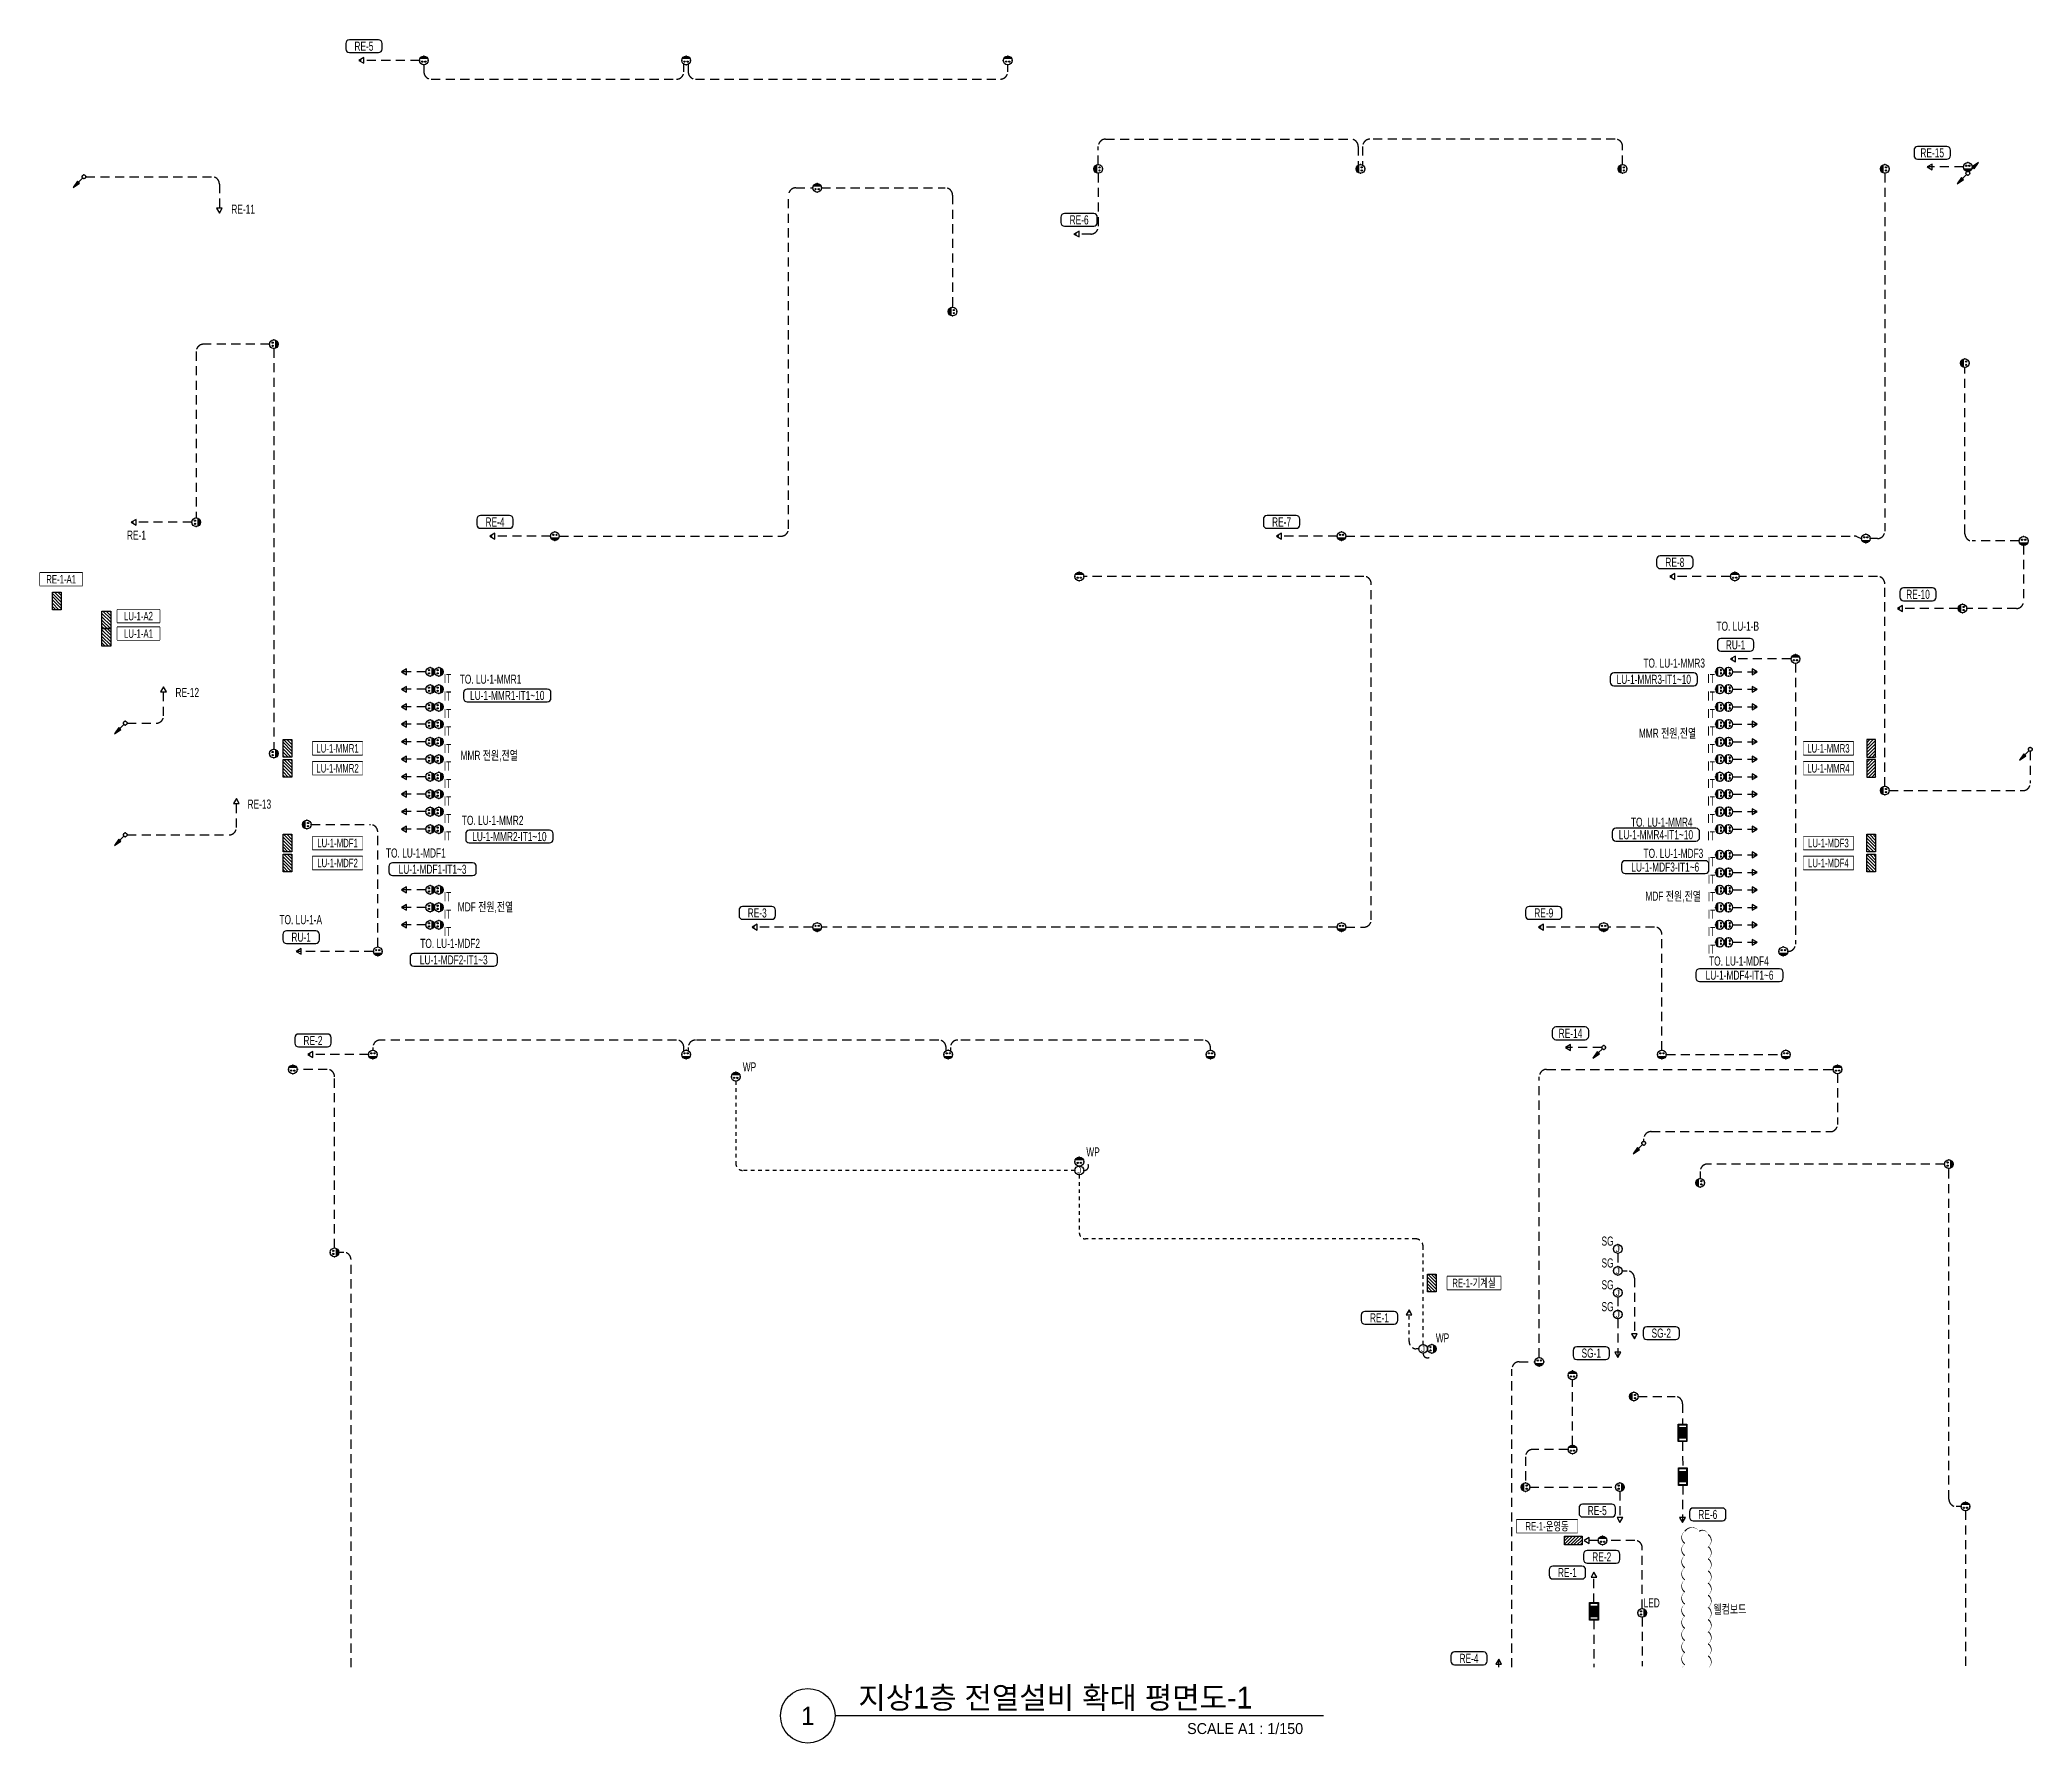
# Model space of a CAD drawing. Header units: millimetres. Extents: x 35956 to 501590, y -530175 to 1059940.
# Drawn here: x 266632 to 348700, y -351975 to -281834 of the extents above; entities that cross this region are included whole.
import ezdxf
from ezdxf.enums import TextEntityAlignment as Align

# ---------------------------------------------------------------- set-up
doc = ezdxf.new("R2010")
doc.units = ezdxf.units.MM
doc.header["$LTSCALE"] = 150
doc.set_wipeout_variables(frame=1)
doc.linetypes.add('D1', pattern=[3, 1, -1, 1])
doc.linetypes.add('D2', pattern=[6.5, 2.5, -1.5, 2.5])
doc.layers.get('Defpoints').update_dxf_attribs({"color": 161})
for name, color, linetype in [('------01 Distribution Panel', 3, 'Continuous'), ('------01 Distribution Panel_UPS_Emgency', 232, 'Continuous'), ('------06 Receptacle', 6, 'Continuous'), ('------07 System Box', 6, 'Continuous'), ('-----20 General Symbol', 3, 'Continuous'), ('-----22 Embeded in Floor', 4, 'D2'), ('-----23 Concealed or Exposed Wire', 4, 'D1'), ('-----41 Drawing Title', 2, 'Continuous')]:
    doc.layers.add(name, color=color, linetype=linetype)
doc.styles.add('ELEC', font='')
doc.styles.get('ELEC').set_extended_font_data('Dotum')

msp = doc.modelspace()

# ---------------------------------------------------------------- texts
at = {"layer": '------06 Receptacle', "style": 'ELEC', "width": 0.7}
for s, p in [('IT', (283426, -308136)), ('IT', (335474, -308136)), ('IT', (283426, -308856)), ('IT', (283426, -309576)), ('IT', (335474, -308856)), ('IT', (335474, -309576)), ('IT', (283426, -310296)), ('IT', (335474, -310296)), ('IT', (283426, -311016)), ('IT', (335474, -311016)), ('IT', (283426, -311736)), ('IT', (335474, -311736)), ('IT', (283426, -312456)), ('IT', (335474, -312456)), ('IT', (283426, -313176)), ('IT', (335474, -313176)), ('IT', (283426, -313896)), ('IT', (283426, -314616)), ('IT', (283426, -317116)), ('IT', (335496, -317116)), ('IT', (283426, -317836)), ('IT', (283426, -318556)), ('IT', (335496, -317836)), ('IT', (335496, -318556)), ('IT', (335496, -319276)), ('WP', (295863, -324129)), ('WP', (310016, -327629)), ('WP', (324412, -335288)), ('LED', (333027, -346200))]:
    msp.add_text(s, height=375, dxfattribs=at).set_placement(p, align=Align.MIDDLE)
at = {"layer": '-----20 General Symbol', "style": 'ELEC', "width": 0.7}
for p in [(331209, -331300), (331209, -332200), (331209, -333100), (331209, -334000)]:
    msp.add_text('SG', height=375, dxfattribs=at).set_placement(p, align=Align.MIDDLE)
at = {"layer": '-----41 Drawing Title', "color": 2, "style": 'ELEC'}
msp.add_text('지상1층 전열설비 확대 평면도-1', height=900, dxfattribs=at).set_placement((300348, -350550))
at = {"layer": '-----41 Drawing Title', "color": 7, "style": 'ELEC'}
msp.add_text('1', height=750, dxfattribs=at).set_placement((298264, -350850), align=Align.MIDDLE)
at = {"layer": '-----41 Drawing Title', "style": 'ELEC'}
msp.add_text('SCALE A1 : 1/150', height=450, dxfattribs=at).set_placement((318669, -351600), align=Align.RIGHT)
at = {"layer": 'Defpoints', "style": 'ELEC', "width": 0.7}
for s, p in [('MMR 전원,전열', (333681, -310396)), ('MMR 전원,전열', (285142, -311306)), ('MDF 전원,전열', (284990, -317548)), ('MDF 전원,전열', (333912, -317107)), ('웰컴보드', (336249, -346449))]:
    msp.add_text(s, height=375, dxfattribs=at).set_placement(p, align=Align.MIDDLE)

# ---------------------------------------------------------------- blocks, each defined once
blk = doc.blocks.new('B11')
h = blk.add_hatch(color=256)
h.dxf.hatch_style = 1
h.paths.add_polyline_path([(150, 150), (-150, 150), (-150, -150), (150, -150)])
at = {"linetype": 'Continuous'}
for points in [[(300, -150), (-300, -150), (-300, 150), (300, 150)], [(-150, 150), (150, 150), (150, -150), (-150, -150)]]:
    blk.add_lwpolyline(points, close=True, dxfattribs=at)
at = {"color": 1, "linetype": 'Continuous'}
for points in [[(-280, 130), (-170, 130), (-170, -130), (-280, -130)], [(170, 130), (280, 130), (280, -130), (170, -130)]]:
    blk.add_lwpolyline(points, close=True, dxfattribs=at)
blk = doc.blocks.new('B02')
h = blk.add_hatch(color=256)
h.paths.add_polyline_path([(-136, 86, 0.632456), (136, 86)])
h.paths.add_polyline_path([(-75, 193, 1), (-32, 193, 1)])
h.paths.add_polyline_path([(32, 193, 1), (75, 193, 1)])
blk.add_line((-136, 86), (136, 86))
at = {"linetype": 'Continuous'}
blk.add_circle((0, 150), 150, dxfattribs=at)
for centre in [(-54, 193), (54, 193)]:
    blk.add_circle(centre, 21.4)
for p in [(-150, 150), (0, 300), (0, 0), (150, 150)]:
    blk.add_point(p)
blk = doc.blocks.new('O04')
blk.add_circle((0, 0), 150)
for p in [(-150, 0), (0, 150), (150, 0), (0, -150)]:
    blk.add_point(p)
at = {"style": 'ELEC'}
blk.add_text('J', height=214, dxfattribs=at).set_placement((0, 0), align=Align.MIDDLE)
blk = doc.blocks.new('A02')
h = blk.add_hatch()
h.set_pattern_fill('ANSI31', color=256, scale=25, style=0)
h.set_pattern_definition([(45, (-2000, -19200), (-56.1266, 56.1266), [])])
h.paths.add_polyline_path([(-300, 300), (-300, 0), (300, 0), (300, 300)])
blk.add_lwpolyline([(300, 0), (-300, 0), (-300, 300), (300, 300)], close=True)
blk = doc.blocks.new('O07')
blk.add_lwpolyline([(-173, -100), (0, 0), (-173, 100)], close=True)
blk = doc.blocks.new('O01')
blk.add_hatch(color=256).paths.add_polyline_path([(-149, -218), (-218, -149), (-368, -368)])
blk.add_line((-46, -46), (-184, -184))
blk.add_lwpolyline([(-368, -368), (-149, -218), (-218, -149), (-368, -368)])
blk.add_circle((0, 0), 65)
for p in [(-65, 0), (-65, 0), (0, 65), (0, 65), (65, 0), (65, 0), (0, -65), (0, -65)]:
    blk.add_point(p)

# ---------------------------------------------------------------- linework, layer by layer
at = {"layer": '------01 Distribution Panel', "color": 1, "elevation": 0}
for points in [[(266632, -304308), (268386, -304308), (268386, -303783), (266632, -303783)], [(269818, -306545), (271573, -306545), (271573, -306020), (269818, -306020)], [(277868, -311273), (279923, -311273), (279923, -310748), (277868, -310748)], [(339279, -311273), (341334, -311273), (341334, -310748), (339279, -310748)], [(277868, -315173), (279923, -315173), (279923, -314648), (277868, -314648)], [(339279, -315173), (341334, -315173), (341334, -314648), (339279, -314648)], [(324603, -333288), (326808, -333288), (326808, -332763), (324603, -332763)], [(327461, -343306), (329977, -343306), (329977, -342781), (327461, -342781)]]:
    msp.add_lwpolyline(points, close=True, dxfattribs=at)
at = {"layer": '-----22 Embeded in Floor'}
for p, q in [((345871, -287069), (344371, -287069)), ((268528, -287472), (273728, -287472)), ((274028, -287772), (274028, -288972)), ((271728, -309672), (271728, -308472)), ((282530, -307857), (281530, -307857)), ((336370, -307857), (337370, -307857)), ((282530, -308577), (281530, -308577)), ((282530, -309297), (281530, -309297)), ((336370, -308577), (337370, -308577)), ((336370, -309297), (337370, -309297)), ((270228, -309972), (271428, -309972)), ((282530, -310017), (281530, -310017)), ((336370, -310017), (337370, -310017)), ((282530, -310737), (281530, -310737)), ((336370, -310737), (337370, -310737)), ((282530, -311457), (281530, -311457)), ((336370, -311457), (337370, -311457)), ((348622, -311128), (348622, -312450)), ((282530, -312177), (281530, -312177)), ((336370, -312177), (337370, -312177)), ((274728, -314272), (274728, -313072)), ((282530, -312897), (281530, -312897)), ((336370, -312897), (337370, -312897)), ((342810, -312750), (348322, -312750)), ((277810, -314150), (280250, -314150)), ((282530, -313617), (281530, -313617)), ((336370, -313617), (337370, -313617)), ((270228, -314572), (274428, -314572)), ((280550, -319190), (280550, -314450)), ((282530, -314337), (281530, -314337)), ((336370, -314337), (337370, -314337)), ((336370, -315397), (337370, -315397)), ((336370, -316117), (337370, -316117)), ((282530, -316837), (281530, -316837)), ((282530, -317557), (281530, -317557)), ((336370, -316837), (337370, -316837)), ((336370, -317557), (337370, -317557)), ((282530, -318277), (281530, -318277)), ((336370, -318277), (337370, -318277)), ((336370, -318997), (337370, -318997)), ((338630, -319370), (338650, -319370)), ((330972, -323328), (329472, -323328)), ((340684, -324410), (340684, -326494)), ((332700, -327194), (332700, -327094)), ((333000, -326794), (340384, -326794)), ((345090, -328130), (335325, -328130)), ((335025, -328430), (335025, -328720)), ((345270, -341930), (345270, -328310)), ((345770, -342230), (345570, -342230))]:
    msp.add_line(p, q, dxfattribs=at)
at = {"layer": '-----22 Embeded in Floor', "elevation": 0}
for points in [[(282270, -282680), (279770, -282680)], [(276271, -294550), (276270, -311046)], [(272890, -301700), (270390, -301700)], [(287670, -302270), (285170, -302270)], [(320070, -302270), (317570, -302270)], [(336270, -303930), (333770, -303930)], [(345650, -305250), (343150, -305250)], [(338770, -307330), (336270, -307330)], [(298470, -318370), (295970, -318370)], [(320070, -318370), (298830, -318370)], [(330870, -318370), (328370, -318370)], [(280370, -319370), (277184, -319370)], [(280170, -323620), (277670, -323620)], [(333630, -323620), (338370, -323620)], [(331630, -331805), (331630, -332345)], [(331630, -333605), (331630, -334145)], [(331630, -334505), (331630, -336088)], [(329763, -339700), (329763, -337010)], [(334300, -339560), (334306, -340640)], [(334306, -341360), (334300, -342893)], [(328010, -341434), (331540, -341434)], [(331720, -341614), (331720, -342893)], [(345950, -342410), (345950, -348850)], [(330823, -343630), (330243, -343630)], [(330650, -346190), (330650, -344938)], [(330650, -346910), (330650, -348850)], [(332639, -346793), (332639, -348800)], [(326726, -348850), (326726, -348515)]]:
    msp.add_lwpolyline(points, dxfattribs=at)
for points in [[(282450, -282860), (282450, -283150, 0.414214), (282750, -283450), (292860, -283450, 0.414214), (293160, -283150), (293160, -282836)], [(293340, -282836), (293340, -283150, 0.414214), (293640, -283450), (306200, -283450, 0.414214), (306500, -283150), (306500, -282860)], [(310230, -286970), (310230, -286225, -0.414214), (310530, -285925), (320640, -285925, -0.414214), (320940, -286225), (320940, -286994)], [(331830, -286970), (331830, -286225, 0.414214), (331530, -285925), (321420, -285925, 0.414214), (321120, -286225), (321120, -286994)], [(288030, -302270), (297170, -302270, 0.414214), (297470, -301970), (297470, -288230, -0.414214), (297770, -287930), (298470, -287930)], [(298830, -287930), (303930, -287930, -0.414214), (304230, -288230), (304230, -292845)], [(310230, -287330), (310230, -289530, -0.414214), (309930, -289830), (309230, -289830)], [(342630, -287330), (342630, -302070, -0.414214), (342330, -302370), (342030, -302370)], [(276091, -294370), (273370, -294370, 0.414214), (273070, -294670), (273070, -301520)], [(348170, -302470), (346230, -302470, -0.414214), (345930, -302170), (345930, -295330)], [(320430, -302270), (341370, -302270, -0.09902), (341485, -302293), (341670, -302370)], [(348350, -302650), (348350, -304950, -0.414214), (348050, -305250), (346010, -305250)], [(320430, -318370), (321175, -318370, 0.414214), (321475, -318070), (321475, -304230, 0.414214), (321175, -303930), (309630, -303930)], [(333450, -323440), (333450, -318670, 0.414214), (333150, -318370), (331230, -318370)], [(293160, -323464), (293160, -323324, 0.414214), (292860, -323024), (280650, -323024, 0.414214), (280350, -323324), (280350, -323440)], [(303960, -323464), (303960, -323324, 0.414214), (303660, -323024), (293640, -323024, 0.414214), (293340, -323324), (293340, -323464)], [(314850, -323440), (314850, -323324, 0.414214), (314550, -323024), (304440, -323024, 0.414214), (304140, -323324), (304140, -323464)], [(278770, -331585), (278770, -324530, 0.414214), (278470, -324230), (277230, -324230)], [(309630, -328390, 1.110577), (309630, -328030)], [(279450, -348850), (279450, -332065, 0.414214), (279150, -331765), (278950, -331765)], [(331810, -332525), (332016, -332525, -0.414214), (332316, -332825), (332316, -335330)], [(323610, -335916, 1.061985), (323970, -335916)], [(332470, -337703), (334000, -337703), (334000, -337703, -0.414214), (334300, -338003), (334300, -338840)], [(329583, -339880), (328130, -339880, 0.414214), (327830, -340180), (327830, -341254)]]:
    msp.add_lwpolyline(points, format="xyb", dxfattribs=at)
at = {"layer": '-----22 Embeded in Floor'}
for centre, start, end in [((273728, -287772), 0, 90), ((271428, -309672), 270, 0), ((348322, -312450), 270, 0), ((274428, -314272), 270, 0), ((338650, -319070), 270, 0), ((340384, -326494), 270, 0), ((333000, -327094), 90, 180), ((335325, -328430), 90, 180), ((345570, -341930), 180, 270)]:
    msp.add_arc(centre, 300, start, end, dxfattribs=at)
at = {"layer": '-----23 Concealed or Exposed Wire'}
for p, q in [((295296, -324710), (295296, -328090)), ((309270, -328390), (295596, -328390)), ((309450, -328570), (309450, -330961)), ((323310, -331211), (309700, -331211)), ((323610, -335556), (323610, -331511))]:
    msp.add_line(p, q, dxfattribs=at)
at = {"layer": '-----23 Concealed or Exposed Wire', "elevation": 0}
msp.add_lwpolyline([(323430, -335736), (323332, -335736, -0.414214), (323032, -335436), (323032, -334136)], format="xyb", dxfattribs=at)
at = {"layer": '-----23 Concealed or Exposed Wire'}
for centre, radius, start, end in [((295596, -328090), 300, 180, 270), ((309700, -330961), 250, 180, 270), ((323310, -331511), 300, 0, 90)]:
    msp.add_arc(centre, radius, start, end, dxfattribs=at)
at = {"layer": '-----41 Drawing Title', "color": 7}
msp.add_line((319511, -350850), (299389, -350850), dxfattribs=at)
msp.add_circle((298264, -350850), 1125, dxfattribs=at)
at = {"layer": 'Defpoints', "elevation": 0}
msp.add_lwpolyline([(335393, -348850, 4.54, 50, 0.466332), (335352, -348384, 0, 50, 0.520567), (335352, -347884, 0, 50, 0.520567), (335352, -347384, 0, 50, 0.520567), (335352, -346884, 0, 50, 0.520567), (335352, -346384, 0, 50, 0.520567), (335352, -345884, 0, 50, 0.520567), (335352, -345384, 0, 50, 0.520567), (335352, -344884, 0, 50, 0.520567), (335352, -344384, 0, 50, 0.520567), (335352, -343884, 0, 50, 0.520567), (335352, -343384, 0, 50, 0.520567), (334986, -343250, 0, 50, 0.520567), (334392, -343250, 0, 50, 0.520567), (334392, -343750, 0, 50, 0.520567), (334392, -344250, 0, 50, 0.520567), (334392, -344750, 0, 50, 0.520567), (334392, -345250, 0, 50, 0.520567), (334392, -345750, 0, 50, 0.520567), (334392, -346250, 0, 50, 0.520567), (334392, -346750, 0, 50, 0.520567), (334392, -347250, 0, 50, 0.520567), (334392, -347750, 0, 50, 0.520567), (334392, -348250, 0, 50, 0.520567), (334392, -348750, 0, 11.6, 0.111999), (334302, -348850, 0, 11.6, 0.111999)], format="xyseb", dxfattribs=at)

# ---------------------------------------------------------------- block references
at = {"layer": '------01 Distribution Panel', "xscale": 1.2, "yscale": 1.2, "zscale": 1.2}
for p, rotation in [((267150, -304940), 270), ((324150, -333025), 89.99999999999999), ((329800, -343450), 180)]:
    msp.add_blockref('A02', p, dxfattribs=dict(at, rotation=rotation))
at = {"layer": '------01 Distribution Panel_UPS_Emgency', "yscale": 1.2, "zscale": 1.2}
for p, xscale, rotation in [((269190, -306440), 1.2, 270), ((276650, -311010), 1.2, 270), ((342250, -311010), -1.2, 90), ((276650, -311830), 1.2, 270), ((342250, -311830), -1.2, 90), ((276650, -314910), 1.2, 270), ((341890, -314910), 1.2, 270), ((276650, -315730), 1.2, 270), ((341890, -315730), 1.2, 270)]:
    msp.add_blockref('A02', p, dxfattribs=dict(at, xscale=xscale, rotation=rotation))
at = {"layer": '------06 Receptacle', "yscale": 1.2, "zscale": 1.2}
for p, xscale, rotation in [((282450, -282500), 1.2, 180), ((293250, -282500), 1.2, 180), ((306500, -282500), 1.2, 180), ((310050, -287150), 1.2, 270), ((320850, -287150), 1.2, 270), ((331650, -287150), 1.2, 270), ((342450, -287150), 1.2, 270), ((346050, -287250), 1.2, 359.646272586137), ((298650, -287750), 1.2, 180), ((304050, -293025), 1.2, 270), ((276451, -294370), 1.2, 89.99999905542991), ((345750, -295150), 1.2, 270), ((273250, -301700), 1.2, 89.99999999999999), ((309450, -303750), 1.2, 180), ((336450, -303750), 1.2, 180), ((345650, -305250), 1.2, 270), ((282890, -307857), 1.2, 89.99999999999999), ((283250, -307857), 1.2, 89.99999999999999), ((335650, -307857), -1.2, 270), ((336010, -307857), -1.2, 270), ((338950, -307150), 1.2, 180), ((282890, -308577), 1.2, 89.99999999999999), ((283250, -308577), 1.2, 89.99999999999999), ((335650, -308577), -1.2, 270), ((336010, -308577), -1.2, 270), ((282890, -309297), 1.2, 89.99999999999999), ((283250, -309297), 1.2, 89.99999999999999), ((335650, -309297), -1.2, 270), ((336010, -309297), -1.2, 270), ((282890, -310017), 1.2, 89.99999999999999), ((283250, -310017), 1.2, 89.99999999999999), ((335650, -310017), -1.2, 270), ((336010, -310017), -1.2, 270), ((282890, -310737), 1.2, 89.99999999999999), ((283250, -310737), 1.2, 89.99999999999999), ((335650, -310737), -1.2, 270), ((336010, -310737), -1.2, 270), ((276450, -311226), 1.2, 89.99999905542991), ((282890, -311457), 1.2, 89.99999999999999), ((283250, -311457), 1.2, 89.99999999999999), ((335650, -311457), -1.2, 270), ((336010, -311457), -1.2, 270), ((282890, -312177), 1.2, 89.99999999999999), ((283250, -312177), 1.2, 89.99999999999999), ((335650, -312177), -1.2, 270), ((336010, -312177), -1.2, 270), ((342450, -312750), 1.2, 270), ((282890, -312897), 1.2, 89.99999999999999), ((282890, -313617), 1.2, 89.99999999999999), ((283250, -312897), 1.2, 89.99999999999999), ((283250, -313617), 1.2, 89.99999999999999), ((335650, -312897), -1.2, 270), ((335650, -313617), -1.2, 270), ((336010, -312897), -1.2, 270), ((336010, -313617), -1.2, 270), ((277450, -314150), 1.2, 270), ((282890, -314337), 1.2, 89.99999999999999), ((283250, -314337), 1.2, 89.99999999999999), ((335650, -314337), -1.2, 270), ((336010, -314337), -1.2, 270), ((335650, -316117), -1.2, 270), ((336010, -315397), -1.2, 270), ((336010, -316117), -1.2, 270), ((282890, -316837), 1.2, 89.99999999999999), ((283250, -316837), 1.2, 89.99999999999999), ((335650, -316837), -1.2, 270), ((336010, -316837), -1.2, 270), ((282890, -317557), 1.2, 89.99999999999999), ((283250, -317557), 1.2, 89.99999999999999), ((335650, -317557), -1.2, 270), ((336010, -317557), -1.2, 270), ((282890, -318277), 1.2, 89.99999999999999), ((283250, -318277), 1.2, 89.99999999999999), ((320250, -318550), 1.2, 9.44570097154037e-07), ((331050, -318550), 1.2, 9.44570097154037e-07), ((335650, -318277), -1.2, 270), ((336010, -318277), -1.2, 270), ((335650, -318997), -1.2, 270), ((336010, -318997), -1.2, 270), ((277050, -324050), 1.2, 180.0000009445698), ((293250, -323800), 1.2, 9.44570097154037e-07), ((304050, -323800), 1.2, 9.44570097154037e-07), ((314850, -323800), 1.2, 9.44570097154037e-07), ((340684, -324050), 1.2, 180.0000009445701), ((295296, -324350), 1.2, 180.0000009445698), ((309450, -327850), 1.2, 180.0000009445698), ((345450, -328130), 1.2, 90.00000094457002), ((334845, -328900), 1.2, 270.0000009445701), ((278950, -331765), 1.2, 90.00000094456985), ((324150, -335736), 1.2, 90.00000094457002), ((328398, -336450), 1.2, 9.445700208207248e-07), ((329763, -336650), 1.2, 180.00000094457), ((332110, -337703), 1.2, 270.0000009445701), ((329763, -339700), 1.2, 180.00000094457), ((327650, -341434), 1.2, 270.0000009445701), ((331900, -341434), 1.2, 90.00000094457009), ((345950, -342050), 1.2, 180.0000009445701), ((331003, -343450), 1.2, 180.0000009445701), ((332819, -346613), 1.2, 90.000000944588)]:
    msp.add_blockref('B02', p, dxfattribs=dict(at, xscale=xscale, rotation=rotation))
at = {"layer": '------06 Receptacle', "xscale": 1.2, "yscale": 1.2, "zscale": 1.2}
for p in [(287850, -302450), (320250, -302450), (341850, -302550), (348350, -302650), (298650, -318550), (280550, -319550), (338450, -319550), (280350, -323800), (333450, -323800), (338550, -323800)]:
    msp.add_blockref('B02', p, dxfattribs=at)
at = {"layer": '------07 System Box', "xscale": 1.2, "yscale": 1.2, "zscale": 1.2, "rotation": 270}
for p in [(334300, -339200), (334306, -341000), (330650, -346550)]:
    msp.add_blockref('B11', p, dxfattribs=at)
at = {"layer": '-----20 General Symbol', "xscale": 1.2, "yscale": 1.2, "zscale": 1.2, "rotation": 180}
msp.add_blockref('O01', (346050, -287328), dxfattribs=at)
at = {"layer": '-----20 General Symbol', "xscale": 1.2, "yscale": 1.2, "zscale": 1.2}
for name, p in [('O01', (268450, -287472)), ('O01', (346050, -287328)), ('O01', (270150, -309972)), ('O01', (348622, -311050)), ('O01', (270150, -314572)), ('O01', (331050, -323328)), ('O01', (332700, -327272)), ('O04', (309450, -328390)), ('O04', (331630, -331625)), ('O04', (331630, -332525)), ('O04', (331630, -333425)), ('O04', (331630, -334325)), ('O04', (323610, -335736))]:
    msp.add_blockref(name, p, dxfattribs=at)
at = {"layer": '-----22 Embeded in Floor', "xscale": 1.2, "yscale": 1.2, "zscale": 1.2}
for p, rotation in [((279770, -282680), 180), ((344371, -287069), 180), ((274028, -288972), 270), ((309230, -289830), 180), ((270390, -301700), 180), ((285170, -302270), 180), ((317570, -302270), 180), ((333770, -303930), 180), ((343150, -305250), 180), ((281530, -307857), 180), ((336270, -307330), 180), ((271728, -308472), 89.99999999999997), ((281530, -308577), 180), ((281530, -309297), 180), ((281530, -310017), 180), ((281530, -310737), 180), ((281530, -311457), 180), ((281530, -312177), 180), ((274728, -313072), 89.99999999999997), ((281530, -312897), 180), ((281530, -313617), 180), ((281530, -314337), 180), ((281530, -316837), 180), ((281530, -317557), 180), ((281530, -318277), 180), ((295970, -318370), 180), ((328370, -318370), 180), ((277184, -319370), 180), ((329472, -323328), 180), ((277670, -323620), 180), ((323032, -334136), 89.99999999999999), ((332316, -335330), 270), ((331630, -336088), 270), ((331720, -342893), 270), ((334300, -342893), 270), ((330243, -343630), 180), ((330650, -344938), 89.99999999999999), ((326726, -348515), 89.99999999999999)]:
    msp.add_blockref('O07', p, dxfattribs=dict(at, rotation=rotation))
for p in [(337370, -307857), (337370, -308577), (337370, -309297), (337370, -310017), (337370, -310737), (337370, -311457), (337370, -312177), (337370, -312897), (337370, -313617), (337370, -314337), (337370, -315397), (337370, -316117), (337370, -316837), (337370, -317557), (337370, -318277), (337370, -318997)]:
    msp.add_blockref('O07', p, dxfattribs=at)

msp.set_redraw_order([(e.dxf.handle, doc.entitydb.next_handle()) for e in msp.query("TEXT MTEXT ATTDEF DIMENSION ARC_DIMENSION")])  # texts and dimensions are drawn at this point

# ---------------------------------------------------------------- wipeouts: each hides what was drawn before it
at = {"color": 1, "linetype": 'Continuous'}
for points in [[(284086, -308943), (284088, -308966), (284094, -308989), (284103, -309011), (284115, -309031), (284130, -309049), (284148, -309064), (284168, -309076), (284190, -309085), (284213, -309091), (284236, -309093), (287536, -309093), (287560, -309091), (287583, -309085), (287604, -309076), (287624, -309064), (287642, -309049), (287658, -309031), (287670, -309011), (287679, -308989), (287684, -308966), (287686, -308943), (287686, -308718), (287684, -308694), (287679, -308671), (287670, -308649), (287658, -308629), (287642, -308612), (287624, -308596), (287604, -308584), (287583, -308575), (287560, -308569), (287536, -308568), (284236, -308568), (284213, -308569), (284190, -308575), (284168, -308584), (284148, -308596), (284130, -308612), (284115, -308629), (284103, -308649), (284094, -308671), (284088, -308694), (284086, -308718)], [(331315, -308280), (331317, -308303), (331322, -308326), (331331, -308348), (331344, -308368), (331359, -308386), (331377, -308401), (331397, -308414), (331419, -308423), (331442, -308428), (331465, -308430), (334765, -308430), (334789, -308428), (334811, -308423), (334833, -308414), (334853, -308401), (334871, -308386), (334886, -308368), (334899, -308348), (334908, -308326), (334913, -308303), (334915, -308280), (334915, -308055), (334913, -308031), (334908, -308009), (334899, -307987), (334886, -307967), (334871, -307949), (334853, -307934), (334833, -307921), (334811, -307912), (334789, -307907), (334765, -307905), (331465, -307905), (331442, -307907), (331419, -307912), (331397, -307921), (331377, -307934), (331359, -307949), (331344, -307967), (331331, -307987), (331322, -308009), (331317, -308031), (331315, -308055)], [(331402, -314677), (331404, -314701), (331410, -314724), (331419, -314745), (331431, -314765), (331446, -314783), (331464, -314799), (331484, -314811), (331506, -314820), (331529, -314825), (331552, -314827), (334852, -314827), (334876, -314825), (334899, -314820), (334920, -314811), (334940, -314799), (334958, -314783), (334974, -314765), (334986, -314745), (334995, -314724), (335000, -314701), (335002, -314677), (335002, -314452), (335000, -314429), (334995, -314406), (334986, -314384), (334974, -314364), (334958, -314346), (334940, -314331), (334920, -314319), (334899, -314310), (334876, -314304), (334852, -314302), (331552, -314302), (331529, -314304), (331506, -314310), (331484, -314319), (331464, -314331), (331446, -314346), (331431, -314364), (331419, -314384), (331410, -314406), (331404, -314429), (331402, -314452)], [(284173, -314755), (284175, -314779), (284181, -314801), (284190, -314823), (284202, -314843), (284217, -314861), (284235, -314876), (284255, -314889), (284277, -314898), (284300, -314903), (284323, -314905), (287623, -314905), (287647, -314903), (287670, -314898), (287691, -314889), (287711, -314876), (287729, -314861), (287745, -314843), (287757, -314823), (287766, -314801), (287771, -314779), (287773, -314755), (287773, -314530), (287771, -314507), (287766, -314484), (287757, -314462), (287745, -314442), (287729, -314424), (287711, -314409), (287691, -314396), (287670, -314387), (287647, -314382), (287623, -314380), (284323, -314380), (284300, -314382), (284277, -314387), (284255, -314396), (284235, -314409), (284217, -314424), (284202, -314442), (284190, -314462), (284181, -314484), (284175, -314507), (284173, -314530)], [(281881, -319832), (281882, -319855), (281888, -319878), (281897, -319900), (281909, -319920), (281924, -319938), (281942, -319953), (281962, -319965), (281984, -319974), (282007, -319980), (282031, -319982), (285331, -319982), (285354, -319980), (285377, -319974), (285399, -319965), (285419, -319953), (285437, -319938), (285452, -319920), (285464, -319900), (285473, -319878), (285479, -319855), (285481, -319832), (285481, -319607), (285479, -319583), (285473, -319560), (285464, -319539), (285452, -319519), (285437, -319501), (285419, -319485), (285399, -319473), (285377, -319464), (285354, -319459), (285331, -319457), (282031, -319457), (282007, -319459), (281984, -319464), (281962, -319473), (281942, -319485), (281924, -319501), (281909, -319519), (281897, -319539), (281888, -319560), (281882, -319583), (281881, -319607)], [(334847, -320462), (334849, -320486), (334854, -320509), (334863, -320531), (334875, -320551), (334891, -320569), (334909, -320584), (334929, -320596), (334950, -320605), (334973, -320611), (334997, -320612), (338297, -320612), (338320, -320611), (338343, -320605), (338365, -320596), (338385, -320584), (338403, -320569), (338418, -320551), (338430, -320531), (338439, -320509), (338445, -320486), (338447, -320462), (338447, -320237), (338445, -320214), (338439, -320191), (338430, -320169), (338418, -320149), (338403, -320131), (338385, -320116), (338365, -320104), (338343, -320095), (338320, -320089), (338297, -320087), (334997, -320087), (334973, -320089), (334950, -320095), (334929, -320104), (334909, -320116), (334891, -320131), (334875, -320149), (334863, -320169), (334854, -320191), (334849, -320214), (334847, -320237)]]:
    msp.add_wipeout(points, dxfattribs=at)

# ---------------------------------------------------------------- next in the draw order: linework, layer by layer
at = {"color": 1, "linetype": 'Continuous', "elevation": 0}
for points in [[(284086, -308943, 0.414214), (284236, -309093), (287536, -309093, 0.414214), (287686, -308943), (287686, -308718, 0.414214), (287536, -308568), (284236, -308568, 0.414214), (284086, -308718)], [(331315, -308280, 0.414214), (331465, -308430), (334765, -308430, 0.414214), (334915, -308280), (334915, -308055, 0.414214), (334765, -307905), (331465, -307905, 0.414214), (331315, -308055)], [(331402, -314677, 0.414214), (331552, -314827), (334852, -314827, 0.414214), (335002, -314677), (335002, -314452, 0.414214), (334852, -314302), (331552, -314302, 0.414214), (331402, -314452)], [(284173, -314755, 0.414214), (284323, -314905), (287623, -314905, 0.414214), (287773, -314755), (287773, -314530, 0.414214), (287623, -314380), (284323, -314380, 0.414214), (284173, -314530)]]:
    msp.add_lwpolyline(points, format="xyb", close=True, dxfattribs=at)
at = {"color": 1, "linetype": 'Continuous'}
for points in [[(281881, -319832, 0.414214), (282031, -319982), (285331, -319982, 0.414214), (285481, -319832), (285481, -319607, 0.414214), (285331, -319457), (282031, -319457, 0.414214), (281881, -319607)], [(334847, -320462, 0.414214), (334997, -320612), (338297, -320612, 0.414214), (338447, -320462), (338447, -320237, 0.414214), (338297, -320087), (334997, -320087, 0.414214), (334847, -320237)]]:
    msp.add_lwpolyline(points, format="xyb", close=True, dxfattribs=at)

# ---------------------------------------------------------------- next in the draw order: texts
at = {"layer": '------06 Receptacle', "style": 'ELEC', "width": 0.7}
for p in [(335474, -313896), (335474, -314616)]:
    msp.add_text('IT', height=375, dxfattribs=at).set_placement(p, align=Align.MIDDLE)
at = {"style": 'ELEC', "width": 0.7}
for s, p in [('TO. LU-1-MMR3', (333953, -307498)), ('TO. LU-1-MMR1', (285197, -308161)), ('LU-1-MMR3-IT1~10', (333115, -308167)), ('LU-1-MMR1-IT1~10', (285886, -308830)), ('TO. LU-1-MMR2', (285284, -313973)), ('TO. LU-1-MMR4', (333442, -314050)), ('LU-1-MMR2-IT1~10', (285973, -314643)), ('LU-1-MMR4-IT1~10', (333202, -314565)), ('TO. LU-1-MDF2', (283533, -319041)), ('LU-1-MDF2-IT1~3', (283681, -319719)), ('TO. LU-1-MDF4', (336621, -319768)), ('LU-1-MDF4-IT1~6', (336647, -320350))]:
    msp.add_text(s, height=375, dxfattribs=at).set_placement(p, align=Align.MIDDLE)

# ---------------------------------------------------------------- next in the draw order: wipeouts: each hides what was drawn before it
at = {"color": 1}
for points in [[(266632, -304308), (268386, -304308), (268386, -303783), (266632, -303783)], [(324603, -333288), (326808, -333288), (326808, -332763), (324603, -332763)], [(327461, -343306), (329977, -343306), (329977, -342781), (327461, -342781)]]:
    msp.add_wipeout(points, dxfattribs=at).dxf.layer = '------01 Distribution Panel'
at = {"color": 1, "linetype": 'Continuous'}
for points in [[(279232, -282209), (279233, -282233), (279239, -282255), (279248, -282277), (279260, -282297), (279276, -282315), (279293, -282330), (279314, -282343), (279335, -282352), (279358, -282357), (279382, -282359), (280582, -282359), (280605, -282357), (280628, -282352), (280650, -282343), (280670, -282330), (280688, -282315), (280703, -282297), (280715, -282277), (280724, -282255), (280730, -282233), (280732, -282209), (280732, -281984), (280730, -281961), (280724, -281938), (280715, -281916), (280703, -281896), (280688, -281878), (280670, -281863), (280650, -281850), (280628, -281841), (280605, -281836), (280582, -281834), (279382, -281834), (279358, -281836), (279335, -281841), (279314, -281850), (279293, -281863), (279276, -281878), (279260, -281896), (279248, -281916), (279239, -281938), (279233, -281961), (279232, -281984)], [(343833, -286598), (343835, -286621), (343840, -286644), (343849, -286666), (343861, -286686), (343877, -286704), (343895, -286719), (343915, -286732), (343936, -286741), (343959, -286746), (343983, -286748), (345183, -286748), (345206, -286746), (345229, -286741), (345251, -286732), (345271, -286719), (345289, -286704), (345304, -286686), (345316, -286666), (345325, -286644), (345331, -286621), (345333, -286598), (345333, -286373), (345331, -286349), (345325, -286327), (345316, -286305), (345304, -286285), (345289, -286267), (345271, -286252), (345251, -286239), (345229, -286230), (345206, -286225), (345183, -286223), (343983, -286223), (343959, -286225), (343936, -286230), (343915, -286239), (343895, -286252), (343877, -286267), (343861, -286285), (343849, -286305), (343840, -286327), (343835, -286349), (343833, -286373)], [(274256, -288918), (274258, -288942), (274263, -288965), (274272, -288986), (274284, -289006), (274300, -289024), (274318, -289040), (274338, -289052), (274359, -289061), (274382, -289066), (274406, -289068), (275606, -289068), (275629, -289066), (275652, -289061), (275674, -289052), (275694, -289040), (275712, -289024), (275727, -289006), (275739, -288986), (275748, -288965), (275754, -288942), (275756, -288918), (275756, -288693), (275754, -288670), (275748, -288647), (275739, -288625), (275727, -288605), (275712, -288587), (275694, -288572), (275674, -288560), (275652, -288551), (275629, -288545), (275606, -288543), (274406, -288543), (274382, -288545), (274359, -288551), (274338, -288560), (274318, -288572), (274300, -288587), (274284, -288605), (274272, -288625), (274263, -288647), (274258, -288670), (274256, -288693)], [(308692, -289359), (308693, -289383), (308699, -289405), (308708, -289427), (308720, -289447), (308736, -289465), (308753, -289480), (308774, -289493), (308795, -289502), (308818, -289507), (308842, -289509), (310042, -289509), (310065, -289507), (310088, -289502), (310110, -289493), (310130, -289480), (310148, -289465), (310163, -289447), (310175, -289427), (310184, -289405), (310190, -289383), (310192, -289359), (310192, -289134), (310190, -289111), (310184, -289088), (310175, -289066), (310163, -289046), (310148, -289028), (310130, -289013), (310110, -289000), (310088, -288991), (310065, -288986), (310042, -288984), (308842, -288984), (308818, -288986), (308795, -288991), (308774, -289000), (308753, -289013), (308736, -289028), (308720, -289046), (308708, -289066), (308699, -289088), (308693, -289111), (308692, -289134)], [(269862, -302340), (269864, -302363), (269870, -302386), (269879, -302408), (269891, -302428), (269906, -302446), (269924, -302461), (269944, -302473), (269966, -302482), (269989, -302488), (270012, -302490), (271212, -302490), (271236, -302488), (271259, -302482), (271281, -302473), (271301, -302461), (271319, -302446), (271334, -302428), (271346, -302408), (271355, -302386), (271361, -302363), (271362, -302340), (271362, -302115), (271361, -302091), (271355, -302068), (271346, -302047), (271334, -302027), (271319, -302009), (271301, -301993), (271281, -301981), (271259, -301972), (271236, -301967), (271212, -301965), (270012, -301965), (269989, -301967), (269966, -301972), (269944, -301981), (269924, -301993), (269906, -302009), (269891, -302027), (269879, -302047), (269870, -302068), (269864, -302091), (269862, -302115)], [(284632, -301799), (284633, -301823), (284639, -301845), (284648, -301867), (284660, -301887), (284676, -301905), (284693, -301920), (284714, -301933), (284735, -301942), (284758, -301947), (284782, -301949), (285982, -301949), (286005, -301947), (286028, -301942), (286050, -301933), (286070, -301920), (286088, -301905), (286103, -301887), (286115, -301867), (286124, -301845), (286130, -301823), (286132, -301799), (286132, -301574), (286130, -301551), (286124, -301528), (286115, -301506), (286103, -301486), (286088, -301468), (286070, -301453), (286050, -301440), (286028, -301431), (286005, -301426), (285982, -301424), (284782, -301424), (284758, -301426), (284735, -301431), (284714, -301440), (284693, -301453), (284676, -301468), (284660, -301486), (284648, -301506), (284639, -301528), (284633, -301551), (284632, -301574)], [(317032, -301799), (317033, -301823), (317039, -301845), (317048, -301867), (317060, -301887), (317076, -301905), (317093, -301920), (317114, -301933), (317135, -301942), (317158, -301947), (317182, -301949), (318382, -301949), (318405, -301947), (318428, -301942), (318450, -301933), (318470, -301920), (318488, -301905), (318503, -301887), (318515, -301867), (318524, -301845), (318530, -301823), (318532, -301799), (318532, -301574), (318530, -301551), (318524, -301528), (318515, -301506), (318503, -301486), (318488, -301468), (318470, -301453), (318450, -301440), (318428, -301431), (318405, -301426), (318382, -301424), (317182, -301424), (317158, -301426), (317135, -301431), (317114, -301440), (317093, -301453), (317076, -301468), (317060, -301486), (317048, -301506), (317039, -301528), (317033, -301551), (317032, -301574)], [(333232, -303459), (333233, -303483), (333239, -303505), (333248, -303527), (333260, -303547), (333276, -303565), (333293, -303580), (333314, -303593), (333335, -303602), (333358, -303607), (333382, -303609), (334582, -303609), (334605, -303607), (334628, -303602), (334650, -303593), (334670, -303580), (334688, -303565), (334703, -303547), (334715, -303527), (334724, -303505), (334730, -303483), (334732, -303459), (334732, -303234), (334730, -303211), (334724, -303188), (334715, -303166), (334703, -303146), (334688, -303128), (334670, -303113), (334650, -303100), (334628, -303091), (334605, -303086), (334582, -303084), (333382, -303084), (333358, -303086), (333335, -303091), (333314, -303100), (333293, -303113), (333276, -303128), (333260, -303146), (333248, -303166), (333239, -303188), (333233, -303211), (333232, -303234)], [(343249, -304779), (343251, -304803), (343256, -304825), (343265, -304847), (343278, -304867), (343293, -304885), (343311, -304900), (343331, -304913), (343353, -304922), (343375, -304927), (343399, -304929), (344599, -304929), (344622, -304927), (344645, -304922), (344667, -304913), (344687, -304900), (344705, -304885), (344720, -304867), (344733, -304847), (344742, -304825), (344747, -304803), (344749, -304779), (344749, -304554), (344747, -304531), (344742, -304508), (344733, -304486), (344720, -304466), (344705, -304448), (344687, -304433), (344667, -304420), (344645, -304411), (344622, -304406), (344599, -304404), (343399, -304404), (343375, -304406), (343353, -304411), (343331, -304420), (343311, -304433), (343293, -304448), (343278, -304466), (343265, -304486), (343256, -304508), (343251, -304531), (343249, -304554)], [(335732, -306859), (335733, -306883), (335739, -306905), (335748, -306927), (335760, -306947), (335776, -306965), (335793, -306980), (335814, -306993), (335835, -307002), (335858, -307007), (335882, -307009), (337082, -307009), (337105, -307007), (337128, -307002), (337150, -306993), (337170, -306980), (337188, -306965), (337203, -306947), (337215, -306927), (337224, -306905), (337230, -306883), (337232, -306859), (337232, -306634), (337230, -306611), (337224, -306588), (337215, -306566), (337203, -306546), (337188, -306528), (337170, -306513), (337150, -306500), (337128, -306491), (337105, -306486), (337082, -306484), (335882, -306484), (335858, -306486), (335835, -306491), (335814, -306500), (335793, -306513), (335776, -306528), (335760, -306546), (335748, -306566), (335739, -306588), (335733, -306611), (335732, -306634)], [(271955, -308818), (271956, -308841), (271962, -308864), (271971, -308886), (271983, -308906), (271998, -308924), (272016, -308939), (272036, -308951), (272058, -308960), (272081, -308966), (272105, -308968), (273305, -308968), (273328, -308966), (273351, -308960), (273373, -308951), (273393, -308939), (273411, -308924), (273426, -308906), (273438, -308886), (273447, -308864), (273453, -308841), (273455, -308818), (273455, -308593), (273453, -308569), (273447, -308546), (273438, -308525), (273426, -308504), (273411, -308487), (273393, -308471), (273373, -308459), (273351, -308450), (273328, -308444), (273305, -308443), (272105, -308443), (272081, -308444), (272058, -308450), (272036, -308459), (272016, -308471), (271998, -308487), (271983, -308504), (271971, -308525), (271962, -308546), (271956, -308569), (271955, -308593)], [(274923, -313418), (274925, -313442), (274930, -313465), (274939, -313486), (274952, -313506), (274967, -313524), (274985, -313540), (275005, -313552), (275027, -313561), (275050, -313566), (275073, -313568), (276273, -313568), (276296, -313566), (276319, -313561), (276341, -313552), (276361, -313540), (276379, -313524), (276394, -313506), (276407, -313486), (276416, -313465), (276421, -313442), (276423, -313418), (276423, -313193), (276421, -313170), (276416, -313147), (276407, -313125), (276394, -313105), (276379, -313087), (276361, -313072), (276341, -313060), (276319, -313051), (276296, -313045), (276273, -313043), (275073, -313043), (275050, -313045), (275027, -313051), (275005, -313060), (274985, -313072), (274967, -313087), (274952, -313105), (274939, -313125), (274930, -313147), (274925, -313170), (274923, -313193)], [(281010, -316100), (281012, -316124), (281018, -316147), (281027, -316169), (281039, -316189), (281054, -316206), (281072, -316222), (281092, -316234), (281114, -316243), (281137, -316249), (281160, -316250), (284460, -316250), (284484, -316249), (284507, -316243), (284528, -316234), (284548, -316222), (284566, -316206), (284582, -316189), (284594, -316169), (284603, -316147), (284608, -316124), (284610, -316100), (284610, -315875), (284608, -315852), (284603, -315829), (284594, -315807), (284582, -315787), (284566, -315769), (284548, -315754), (284528, -315742), (284507, -315733), (284484, -315727), (284460, -315725), (281160, -315725), (281137, -315727), (281114, -315733), (281092, -315742), (281072, -315754), (281054, -315769), (281039, -315787), (281027, -315807), (281018, -315829), (281012, -315852), (281010, -315875)], [(331787, -316010), (331788, -316034), (331794, -316056), (331803, -316078), (331815, -316098), (331831, -316116), (331848, -316131), (331868, -316144), (331890, -316153), (331913, -316158), (331937, -316160), (335237, -316160), (335260, -316158), (335283, -316153), (335305, -316144), (335325, -316131), (335343, -316116), (335358, -316098), (335370, -316078), (335379, -316056), (335385, -316034), (335387, -316010), (335387, -315785), (335385, -315762), (335379, -315739), (335370, -315717), (335358, -315697), (335343, -315679), (335325, -315664), (335305, -315651), (335283, -315642), (335260, -315637), (335237, -315635), (331937, -315635), (331913, -315637), (331890, -315642), (331868, -315651), (331848, -315664), (331831, -315679), (331815, -315697), (331803, -315717), (331794, -315739), (331788, -315762), (331787, -315785)], [(295432, -317899), (295433, -317923), (295439, -317945), (295448, -317967), (295460, -317987), (295476, -318005), (295493, -318020), (295514, -318033), (295535, -318042), (295558, -318047), (295582, -318049), (296782, -318049), (296805, -318047), (296828, -318042), (296850, -318033), (296870, -318020), (296888, -318005), (296903, -317987), (296915, -317967), (296924, -317945), (296930, -317923), (296932, -317899), (296932, -317674), (296930, -317651), (296924, -317628), (296915, -317606), (296903, -317586), (296888, -317568), (296870, -317553), (296850, -317540), (296828, -317531), (296805, -317526), (296782, -317524), (295582, -317524), (295558, -317526), (295535, -317531), (295514, -317540), (295493, -317553), (295476, -317568), (295460, -317586), (295448, -317606), (295439, -317628), (295433, -317651), (295432, -317674)], [(327832, -317899), (327833, -317923), (327839, -317945), (327848, -317967), (327860, -317987), (327876, -318005), (327893, -318020), (327914, -318033), (327935, -318042), (327958, -318047), (327982, -318049), (329182, -318049), (329205, -318047), (329228, -318042), (329250, -318033), (329270, -318020), (329288, -318005), (329303, -317987), (329315, -317967), (329324, -317945), (329330, -317923), (329332, -317899), (329332, -317674), (329330, -317651), (329324, -317628), (329315, -317606), (329303, -317586), (329288, -317568), (329270, -317553), (329250, -317540), (329228, -317531), (329205, -317526), (329182, -317524), (327982, -317524), (327958, -317526), (327935, -317531), (327914, -317540), (327893, -317553), (327876, -317568), (327860, -317586), (327848, -317606), (327839, -317628), (327833, -317651), (327832, -317674)], [(276645, -318899), (276647, -318923), (276653, -318945), (276662, -318967), (276674, -318987), (276689, -319005), (276707, -319020), (276727, -319033), (276749, -319042), (276772, -319047), (276795, -319049), (277995, -319049), (278019, -319047), (278042, -319042), (278063, -319033), (278084, -319020), (278101, -319005), (278117, -318987), (278129, -318967), (278138, -318945), (278144, -318923), (278145, -318899), (278145, -318674), (278144, -318651), (278138, -318628), (278129, -318606), (278117, -318586), (278101, -318568), (278084, -318553), (278063, -318540), (278042, -318531), (278019, -318526), (277995, -318524), (276795, -318524), (276772, -318526), (276749, -318531), (276727, -318540), (276707, -318553), (276689, -318568), (276674, -318586), (276662, -318606), (276653, -318628), (276647, -318651), (276645, -318674)], [(328934, -322857), (328935, -322881), (328941, -322903), (328950, -322925), (328962, -322945), (328978, -322963), (328995, -322978), (329016, -322991), (329037, -323000), (329060, -323005), (329084, -323007), (330284, -323007), (330307, -323005), (330330, -323000), (330352, -322991), (330372, -322978), (330390, -322963), (330405, -322945), (330417, -322925), (330426, -322903), (330432, -322881), (330434, -322857), (330434, -322632), (330432, -322609), (330426, -322586), (330417, -322564), (330405, -322544), (330390, -322526), (330372, -322511), (330352, -322498), (330330, -322489), (330307, -322484), (330284, -322482), (329084, -322482), (329060, -322484), (329037, -322489), (329016, -322498), (328995, -322511), (328978, -322526), (328962, -322544), (328950, -322564), (328941, -322586), (328935, -322609), (328934, -322632)], [(277132, -323149), (277133, -323173), (277139, -323195), (277148, -323217), (277160, -323237), (277176, -323255), (277193, -323270), (277214, -323283), (277235, -323292), (277258, -323297), (277282, -323299), (278482, -323299), (278505, -323297), (278528, -323292), (278550, -323283), (278570, -323270), (278588, -323255), (278603, -323237), (278615, -323217), (278624, -323195), (278630, -323173), (278632, -323149), (278632, -322924), (278630, -322901), (278624, -322878), (278615, -322856), (278603, -322836), (278588, -322818), (278570, -322803), (278550, -322790), (278528, -322781), (278505, -322776), (278482, -322774), (277282, -322774), (277258, -322776), (277235, -322781), (277214, -322790), (277193, -322803), (277176, -322818), (277160, -322836), (277148, -322856), (277139, -322878), (277133, -322901), (277132, -322924)], [(321064, -334571), (321065, -334595), (321071, -334618), (321080, -334640), (321092, -334660), (321108, -334678), (321125, -334693), (321146, -334705), (321167, -334714), (321190, -334720), (321214, -334721), (322414, -334721), (322437, -334720), (322460, -334714), (322482, -334705), (322502, -334693), (322520, -334678), (322535, -334660), (322547, -334640), (322556, -334618), (322562, -334595), (322564, -334571), (322564, -334346), (322562, -334323), (322556, -334300), (322547, -334278), (322535, -334258), (322520, -334240), (322502, -334225), (322482, -334213), (322460, -334204), (322437, -334198), (322414, -334196), (321214, -334196), (321190, -334198), (321167, -334204), (321146, -334213), (321125, -334225), (321108, -334240), (321092, -334258), (321080, -334278), (321071, -334300), (321065, -334323), (321064, -334346)], [(332673, -335203), (332675, -335226), (332681, -335249), (332690, -335271), (332702, -335291), (332717, -335309), (332735, -335324), (332755, -335336), (332777, -335345), (332800, -335351), (332823, -335353), (334023, -335353), (334047, -335351), (334070, -335345), (334091, -335336), (334112, -335324), (334129, -335309), (334145, -335291), (334157, -335271), (334166, -335249), (334172, -335226), (334173, -335203), (334173, -334978), (334172, -334954), (334166, -334931), (334157, -334910), (334145, -334890), (334129, -334872), (334112, -334856), (334091, -334844), (334070, -334835), (334047, -334830), (334023, -334828), (332823, -334828), (332800, -334830), (332777, -334835), (332755, -334844), (332735, -334856), (332717, -334872), (332702, -334890), (332690, -334910), (332681, -334931), (332675, -334954), (332673, -334978)], [(329789, -336026), (329791, -336049), (329797, -336072), (329806, -336094), (329818, -336114), (329833, -336132), (329851, -336147), (329871, -336159), (329893, -336168), (329916, -336174), (329939, -336176), (331139, -336176), (331163, -336174), (331186, -336168), (331207, -336159), (331227, -336147), (331245, -336132), (331261, -336114), (331273, -336094), (331282, -336072), (331287, -336049), (331289, -336026), (331289, -335801), (331287, -335777), (331282, -335754), (331273, -335732), (331261, -335712), (331245, -335695), (331227, -335679), (331207, -335667), (331186, -335658), (331163, -335652), (331139, -335651), (329939, -335651), (329916, -335652), (329893, -335658), (329871, -335667), (329851, -335679), (329833, -335695), (329818, -335712), (329806, -335732), (329797, -335754), (329791, -335777), (329789, -335801)], [(334588, -342669), (334590, -342693), (334596, -342716), (334605, -342737), (334617, -342757), (334632, -342775), (334650, -342791), (334670, -342803), (334692, -342812), (334715, -342817), (334738, -342819), (335938, -342819), (335962, -342817), (335985, -342812), (336006, -342803), (336027, -342791), (336044, -342775), (336060, -342757), (336072, -342737), (336081, -342716), (336087, -342693), (336088, -342669), (336088, -342444), (336087, -342421), (336081, -342398), (336072, -342376), (336060, -342356), (336044, -342338), (336027, -342323), (336006, -342311), (335985, -342302), (335962, -342296), (335938, -342294), (334738, -342294), (334715, -342296), (334692, -342302), (334670, -342311), (334650, -342323), (334632, -342338), (334617, -342356), (334605, -342376), (334596, -342398), (334590, -342421), (334588, -342444)], [(328806, -345064), (328808, -345087), (328814, -345110), (328823, -345132), (328835, -345152), (328850, -345170), (328868, -345185), (328888, -345197), (328910, -345206), (328933, -345212), (328956, -345214), (330156, -345214), (330180, -345212), (330203, -345206), (330224, -345197), (330245, -345185), (330262, -345170), (330278, -345152), (330290, -345132), (330299, -345110), (330305, -345087), (330306, -345064), (330306, -344839), (330305, -344815), (330299, -344792), (330290, -344770), (330278, -344750), (330262, -344733), (330245, -344717), (330224, -344705), (330203, -344696), (330180, -344690), (330156, -344689), (328956, -344689), (328933, -344690), (328910, -344696), (328888, -344705), (328868, -344717), (328850, -344733), (328835, -344750), (328823, -344770), (328814, -344792), (328808, -344815), (328806, -344839)], [(324754, -348595), (324756, -348619), (324762, -348642), (324771, -348663), (324783, -348683), (324798, -348701), (324816, -348717), (324836, -348729), (324858, -348738), (324881, -348743), (324904, -348745), (326104, -348745), (326128, -348743), (326151, -348738), (326172, -348729), (326192, -348717), (326210, -348701), (326226, -348683), (326238, -348663), (326247, -348642), (326252, -348619), (326254, -348595), (326254, -348370), (326252, -348347), (326247, -348324), (326238, -348302), (326226, -348282), (326210, -348264), (326192, -348249), (326172, -348237), (326151, -348228), (326128, -348222), (326104, -348220), (324904, -348220), (324881, -348222), (324858, -348228), (324836, -348237), (324816, -348249), (324798, -348264), (324783, -348282), (324771, -348302), (324762, -348324), (324756, -348347), (324754, -348370)]]:
    msp.add_wipeout(points, dxfattribs=at)
at = {"color": 1}
for points in [[(269818, -306545), (271573, -306545), (271573, -306020), (269818, -306020)], [(277868, -311273), (279923, -311273), (279923, -310748), (277868, -310748)], [(277868, -315173), (279923, -315173), (279923, -314648), (277868, -314648)], [(339279, -315173), (341334, -315173), (341334, -314648), (339279, -314648)]]:
    msp.add_wipeout(points, dxfattribs=at)

# ---------------------------------------------------------------- next in the draw order: linework, layer by layer
at = {"layer": '------01 Distribution Panel', "color": 1, "elevation": 0}
for points in [[(269818, -305825), (271573, -305825), (271573, -305300), (269818, -305300)], [(277868, -312093), (279923, -312093), (279923, -311568), (277868, -311568)], [(277868, -315993), (279923, -315993), (279923, -315468), (277868, -315468)], [(339279, -315993), (341334, -315993), (341334, -315468), (339279, -315468)]]:
    msp.add_lwpolyline(points, close=True, dxfattribs=at)
at = {"layer": '-----22 Embeded in Floor', "elevation": 0}
for points in [[(342630, -312570), (342630, -304230, 0.414214), (342330, -303930), (336630, -303930)], [(328398, -336090), (328398, -324530, -0.414214), (328698, -324230), (340504, -324230)], [(327270, -348850), (327270, -336570, -0.414214), (327570, -336270), (328218, -336270)]]:
    msp.add_lwpolyline(points, format="xyb", dxfattribs=at)
at = {"layer": '-----22 Embeded in Floor'}
msp.add_arc((280250, -314450), 300, 0, 90, dxfattribs=at)
at = {"color": 1, "linetype": 'Continuous', "elevation": 0}
for points in [[(279232, -282209, 0.414214), (279382, -282359), (280582, -282359, 0.414214), (280732, -282209), (280732, -281984, 0.414214), (280582, -281834), (279382, -281834, 0.414214), (279232, -281984)], [(343833, -286598, 0.414214), (343983, -286748), (345183, -286748, 0.414214), (345333, -286598), (345333, -286373, 0.414214), (345183, -286223), (343983, -286223, 0.414214), (343833, -286373)], [(308692, -289359, 0.414214), (308842, -289509), (310042, -289509, 0.414214), (310192, -289359), (310192, -289134, 0.414214), (310042, -288984), (308842, -288984, 0.414214), (308692, -289134)], [(284632, -301799, 0.414214), (284782, -301949), (285982, -301949, 0.414214), (286132, -301799), (286132, -301574, 0.414214), (285982, -301424), (284782, -301424, 0.414214), (284632, -301574)], [(317032, -301799, 0.414214), (317182, -301949), (318382, -301949, 0.414214), (318532, -301799), (318532, -301574, 0.414214), (318382, -301424), (317182, -301424, 0.414214), (317032, -301574)], [(333232, -303459, 0.414214), (333382, -303609), (334582, -303609, 0.414214), (334732, -303459), (334732, -303234, 0.414214), (334582, -303084), (333382, -303084, 0.414214), (333232, -303234)], [(343249, -304779, 0.414214), (343399, -304929), (344599, -304929, 0.414214), (344749, -304779), (344749, -304554, 0.414214), (344599, -304404), (343399, -304404, 0.414214), (343249, -304554)], [(335732, -306859, 0.414214), (335882, -307009), (337082, -307009, 0.414214), (337232, -306859), (337232, -306634, 0.414214), (337082, -306484), (335882, -306484, 0.414214), (335732, -306634)], [(281010, -316100, 0.414214), (281160, -316250), (284460, -316250, 0.414214), (284610, -316100), (284610, -315875, 0.414214), (284460, -315725), (281160, -315725, 0.414214), (281010, -315875)], [(295432, -317899, 0.414214), (295582, -318049), (296782, -318049, 0.414214), (296932, -317899), (296932, -317674, 0.414214), (296782, -317524), (295582, -317524, 0.414214), (295432, -317674)], [(327832, -317899, 0.414214), (327982, -318049), (329182, -318049, 0.414214), (329332, -317899), (329332, -317674, 0.414214), (329182, -317524), (327982, -317524, 0.414214), (327832, -317674)], [(276645, -318899, 0.414214), (276795, -319049), (277995, -319049, 0.414214), (278145, -318899), (278145, -318674, 0.414214), (277995, -318524), (276795, -318524, 0.414214), (276645, -318674)], [(328934, -322857, 0.414214), (329084, -323007), (330284, -323007, 0.414214), (330434, -322857), (330434, -322632, 0.414214), (330284, -322482), (329084, -322482, 0.414214), (328934, -322632)], [(277132, -323149, 0.414214), (277282, -323299), (278482, -323299, 0.414214), (278632, -323149), (278632, -322924, 0.414214), (278482, -322774), (277282, -322774, 0.414214), (277132, -322924)], [(321064, -334571, 0.414214), (321214, -334721), (322414, -334721, 0.414214), (322564, -334571), (322564, -334346, 0.414214), (322414, -334196), (321214, -334196, 0.414214), (321064, -334346)], [(332673, -335203, 0.414214), (332823, -335353), (334023, -335353, 0.414214), (334173, -335203), (334173, -334978, 0.414214), (334023, -334828), (332823, -334828, 0.414214), (332673, -334978)], [(329789, -336026, 0.414214), (329939, -336176), (331139, -336176, 0.414214), (331289, -336026), (331289, -335801, 0.414214), (331139, -335651), (329939, -335651, 0.414214), (329789, -335801)], [(334588, -342669, 0.414214), (334738, -342819), (335938, -342819, 0.414214), (336088, -342669), (336088, -342444, 0.414214), (335938, -342294), (334738, -342294, 0.414214), (334588, -342444)], [(328806, -345064, 0.414214), (328956, -345214), (330156, -345214, 0.414214), (330306, -345064), (330306, -344839, 0.414214), (330156, -344689), (328956, -344689, 0.414214), (328806, -344839)], [(324754, -348595, 0.414214), (324904, -348745), (326104, -348745, 0.414214), (326254, -348595), (326254, -348370, 0.414214), (326104, -348220), (324904, -348220, 0.414214), (324754, -348370)]]:
    msp.add_lwpolyline(points, format="xyb", close=True, dxfattribs=at)
at = {"color": 1, "linetype": 'Continuous'}
msp.add_lwpolyline([(331787, -316010, 0.414214), (331937, -316160), (335237, -316160, 0.414214), (335387, -316010), (335387, -315785, 0.414214), (335237, -315635), (331937, -315635, 0.414214), (331787, -315785)], format="xyb", close=True, dxfattribs=at)

# ---------------------------------------------------------------- next in the draw order: block references
at = {"layer": '------01 Distribution Panel_UPS_Emgency', "xscale": 1.2, "yscale": 1.2, "zscale": 1.2, "rotation": 270}
msp.add_blockref('A02', (269190, -305720), dxfattribs=at)
at = {"layer": '------06 Receptacle', "xscale": -1.2, "yscale": 1.2, "zscale": 1.2, "rotation": 270}
msp.add_blockref('B02', (335650, -315397), dxfattribs=at)

# ---------------------------------------------------------------- next in the draw order: texts
at = {"layer": '------01 Distribution Panel', "style": 'ELEC', "width": 0.7}
for s, p in [('RE-1-A1', (267509, -304045)), ('RE-1-기계실', (325706, -333025)), ('RE-1-운영동', (328719, -343043))]:
    msp.add_text(s, height=350, dxfattribs=at).set_placement(p, align=Align.MIDDLE_CENTER)
at = {"layer": '------06 Receptacle', "style": 'ELEC', "width": 0.7}
for p in [(335496, -315676), (335496, -316396)]:
    msp.add_text('IT', height=375, dxfattribs=at).set_placement(p, align=Align.MIDDLE)
at = {"style": 'ELEC', "width": 0.7}
for s, p in [('RE-5', (279982, -282097)), ('RE-15', (344583, -286485)), ('RE-11', (275006, -288806)), ('RE-6', (309442, -289247)), ('RE-4', (285382, -301687)), ('RE-7', (317782, -301687)), ('RE-1', (270612, -302227)), ('RE-8', (333982, -303347)), ('RE-10', (343999, -304667)), ('TO. LU-1-B', (336572, -305979)), ('RU-1', (336482, -306747)), ('RE-12', (272705, -308705)), ('RE-13', (275673, -313306)), ('TO. LU-1-MDF1', (282120, -315319)), ('TO. LU-1-MDF3', (333922, -315333)), ('LU-1-MDF1-IT1~3', (282810, -315988)), ('LU-1-MDF3-IT1~6', (333587, -315898)), ('RE-3', (296182, -317787)), ('RE-9', (328582, -317787)), ('TO. LU-1-A', (277380, -318063)), ('RU-1', (277395, -318787)), ('RE-2', (277882, -323037)), ('RE-14', (329684, -322745)), ('RE-1', (321814, -334459)), ('SG-2', (333423, -335090)), ('SG-1', (330539, -335913)), ('RE-6', (335338, -342557)), ('RE-4', (325504, -348483))]:
    msp.add_text(s, height=375, dxfattribs=at).set_placement(p, align=Align.MIDDLE)

# ---------------------------------------------------------------- next in the draw order: wipeouts: each hides what was drawn before it
at = {"color": 1, "linetype": 'Continuous'}
msp.add_wipeout([(330034, -342511), (330036, -342535), (330042, -342558), (330051, -342579), (330063, -342600), (330078, -342617), (330096, -342633), (330116, -342645), (330138, -342654), (330161, -342660), (330184, -342661), (331384, -342661), (331408, -342660), (331431, -342654), (331452, -342645), (331472, -342633), (331490, -342617), (331506, -342600), (331518, -342579), (331527, -342558), (331532, -342535), (331534, -342511), (331534, -342286), (331532, -342263), (331527, -342240), (331518, -342218), (331506, -342198), (331490, -342180), (331472, -342165), (331452, -342153), (331431, -342144), (331408, -342138), (331384, -342136), (330184, -342136), (330161, -342138), (330138, -342144), (330116, -342153), (330096, -342165), (330078, -342180), (330063, -342198), (330051, -342218), (330042, -342240), (330036, -342263), (330034, -342286)], dxfattribs=at)

# ---------------------------------------------------------------- next in the draw order: linework, layer by layer
at = {"color": 1, "linetype": 'Continuous', "elevation": 0}
msp.add_lwpolyline([(330034, -342511, 0.414214), (330184, -342661), (331384, -342661, 0.414214), (331534, -342511), (331534, -342286, 0.414214), (331384, -342136), (330184, -342136, 0.414214), (330034, -342286)], format="xyb", close=True, dxfattribs=at)

# ---------------------------------------------------------------- next in the draw order: texts
at = {"style": 'ELEC', "width": 0.7}
msp.add_text('RE-5', height=375, dxfattribs=at).set_placement((330784, -342399), align=Align.MIDDLE)

# ---------------------------------------------------------------- next in the draw order: wipeouts: each hides what was drawn before it
at = {"color": 1}
for points in [[(269818, -305825), (271573, -305825), (271573, -305300), (269818, -305300)], [(339279, -311273), (341334, -311273), (341334, -310748), (339279, -310748)], [(277868, -312093), (279923, -312093), (279923, -311568), (277868, -311568)], [(277868, -315993), (279923, -315993), (279923, -315468), (277868, -315468)], [(339279, -315993), (341334, -315993), (341334, -315468), (339279, -315468)]]:
    msp.add_wipeout(points, dxfattribs=at)
at = {"color": 1, "linetype": 'Continuous'}
msp.add_wipeout([(330219, -344417), (330221, -344440), (330227, -344463), (330236, -344485), (330248, -344505), (330263, -344523), (330281, -344538), (330301, -344550), (330323, -344559), (330346, -344565), (330369, -344567), (331569, -344567), (331593, -344565), (331616, -344559), (331637, -344550), (331658, -344538), (331675, -344523), (331691, -344505), (331703, -344485), (331712, -344463), (331718, -344440), (331719, -344417), (331719, -344192), (331718, -344168), (331712, -344145), (331703, -344124), (331691, -344104), (331675, -344086), (331658, -344070), (331637, -344058), (331616, -344049), (331593, -344044), (331569, -344042), (330369, -344042), (330346, -344044), (330323, -344049), (330301, -344058), (330281, -344070), (330263, -344086), (330248, -344104), (330236, -344124), (330227, -344145), (330221, -344168), (330219, -344192)], dxfattribs=at)

# ---------------------------------------------------------------- next in the draw order: linework, layer by layer
at = {"layer": '------01 Distribution Panel', "color": 1, "elevation": 0}
msp.add_lwpolyline([(339279, -312093), (341334, -312093), (341334, -311568), (339279, -311568)], close=True, dxfattribs=at)
at = {"layer": '-----22 Embeded in Floor', "elevation": 0}
msp.add_lwpolyline([(332639, -346433), (332639, -343930, 0.414214), (332339, -343630), (331183, -343630)], format="xyb", dxfattribs=at)
at = {"color": 1, "linetype": 'Continuous', "elevation": 0}
msp.add_lwpolyline([(330219, -344417, 0.414214), (330369, -344567), (331569, -344567, 0.414214), (331719, -344417), (331719, -344192, 0.414214), (331569, -344042), (330369, -344042, 0.414214), (330219, -344192)], format="xyb", close=True, dxfattribs=at)

# ---------------------------------------------------------------- next in the draw order: texts
at = {"layer": '------01 Distribution Panel_UPS_Emgency', "style": 'ELEC', "width": 0.7}
for s, p in [('LU-1-A2', (270695, -305563)), ('LU-1-A1', (270695, -306283)), ('LU-1-MMR1', (278895, -311010)), ('LU-1-MMR2', (278895, -311830)), ('LU-1-MDF1', (278895, -314910)), ('LU-1-MDF3', (340307, -314910)), ('LU-1-MDF2', (278895, -315730)), ('LU-1-MDF4', (340307, -315730))]:
    msp.add_text(s, height=350, dxfattribs=at).set_placement(p, align=Align.MIDDLE_CENTER)
at = {"style": 'ELEC', "width": 0.7}
for s, p in [('RE-2', (330969, -344304)), ('RE-1', (329556, -344951))]:
    msp.add_text(s, height=375, dxfattribs=at).set_placement(p, align=Align.MIDDLE)

# ---------------------------------------------------------------- next in the draw order: wipeouts: each hides what was drawn before it
at = {"color": 1}
msp.add_wipeout([(339279, -312093), (341334, -312093), (341334, -311568), (339279, -311568)], dxfattribs=at)

# ---------------------------------------------------------------- next in the draw order: linework, layer by layer
at = {"layer": '-----22 Embeded in Floor'}
msp.add_line((338950, -307510), (338950, -319070), dxfattribs=at)

# ---------------------------------------------------------------- next in the draw order: texts
at = {"layer": '------01 Distribution Panel_UPS_Emgency', "style": 'ELEC', "width": 0.7}
for s, p in [('LU-1-MMR3', (340307, -311010)), ('LU-1-MMR4', (340307, -311830))]:
    msp.add_text(s, height=350, dxfattribs=at).set_placement(p, align=Align.MIDDLE_CENTER)

doc.saveas('drawing.dxf')
